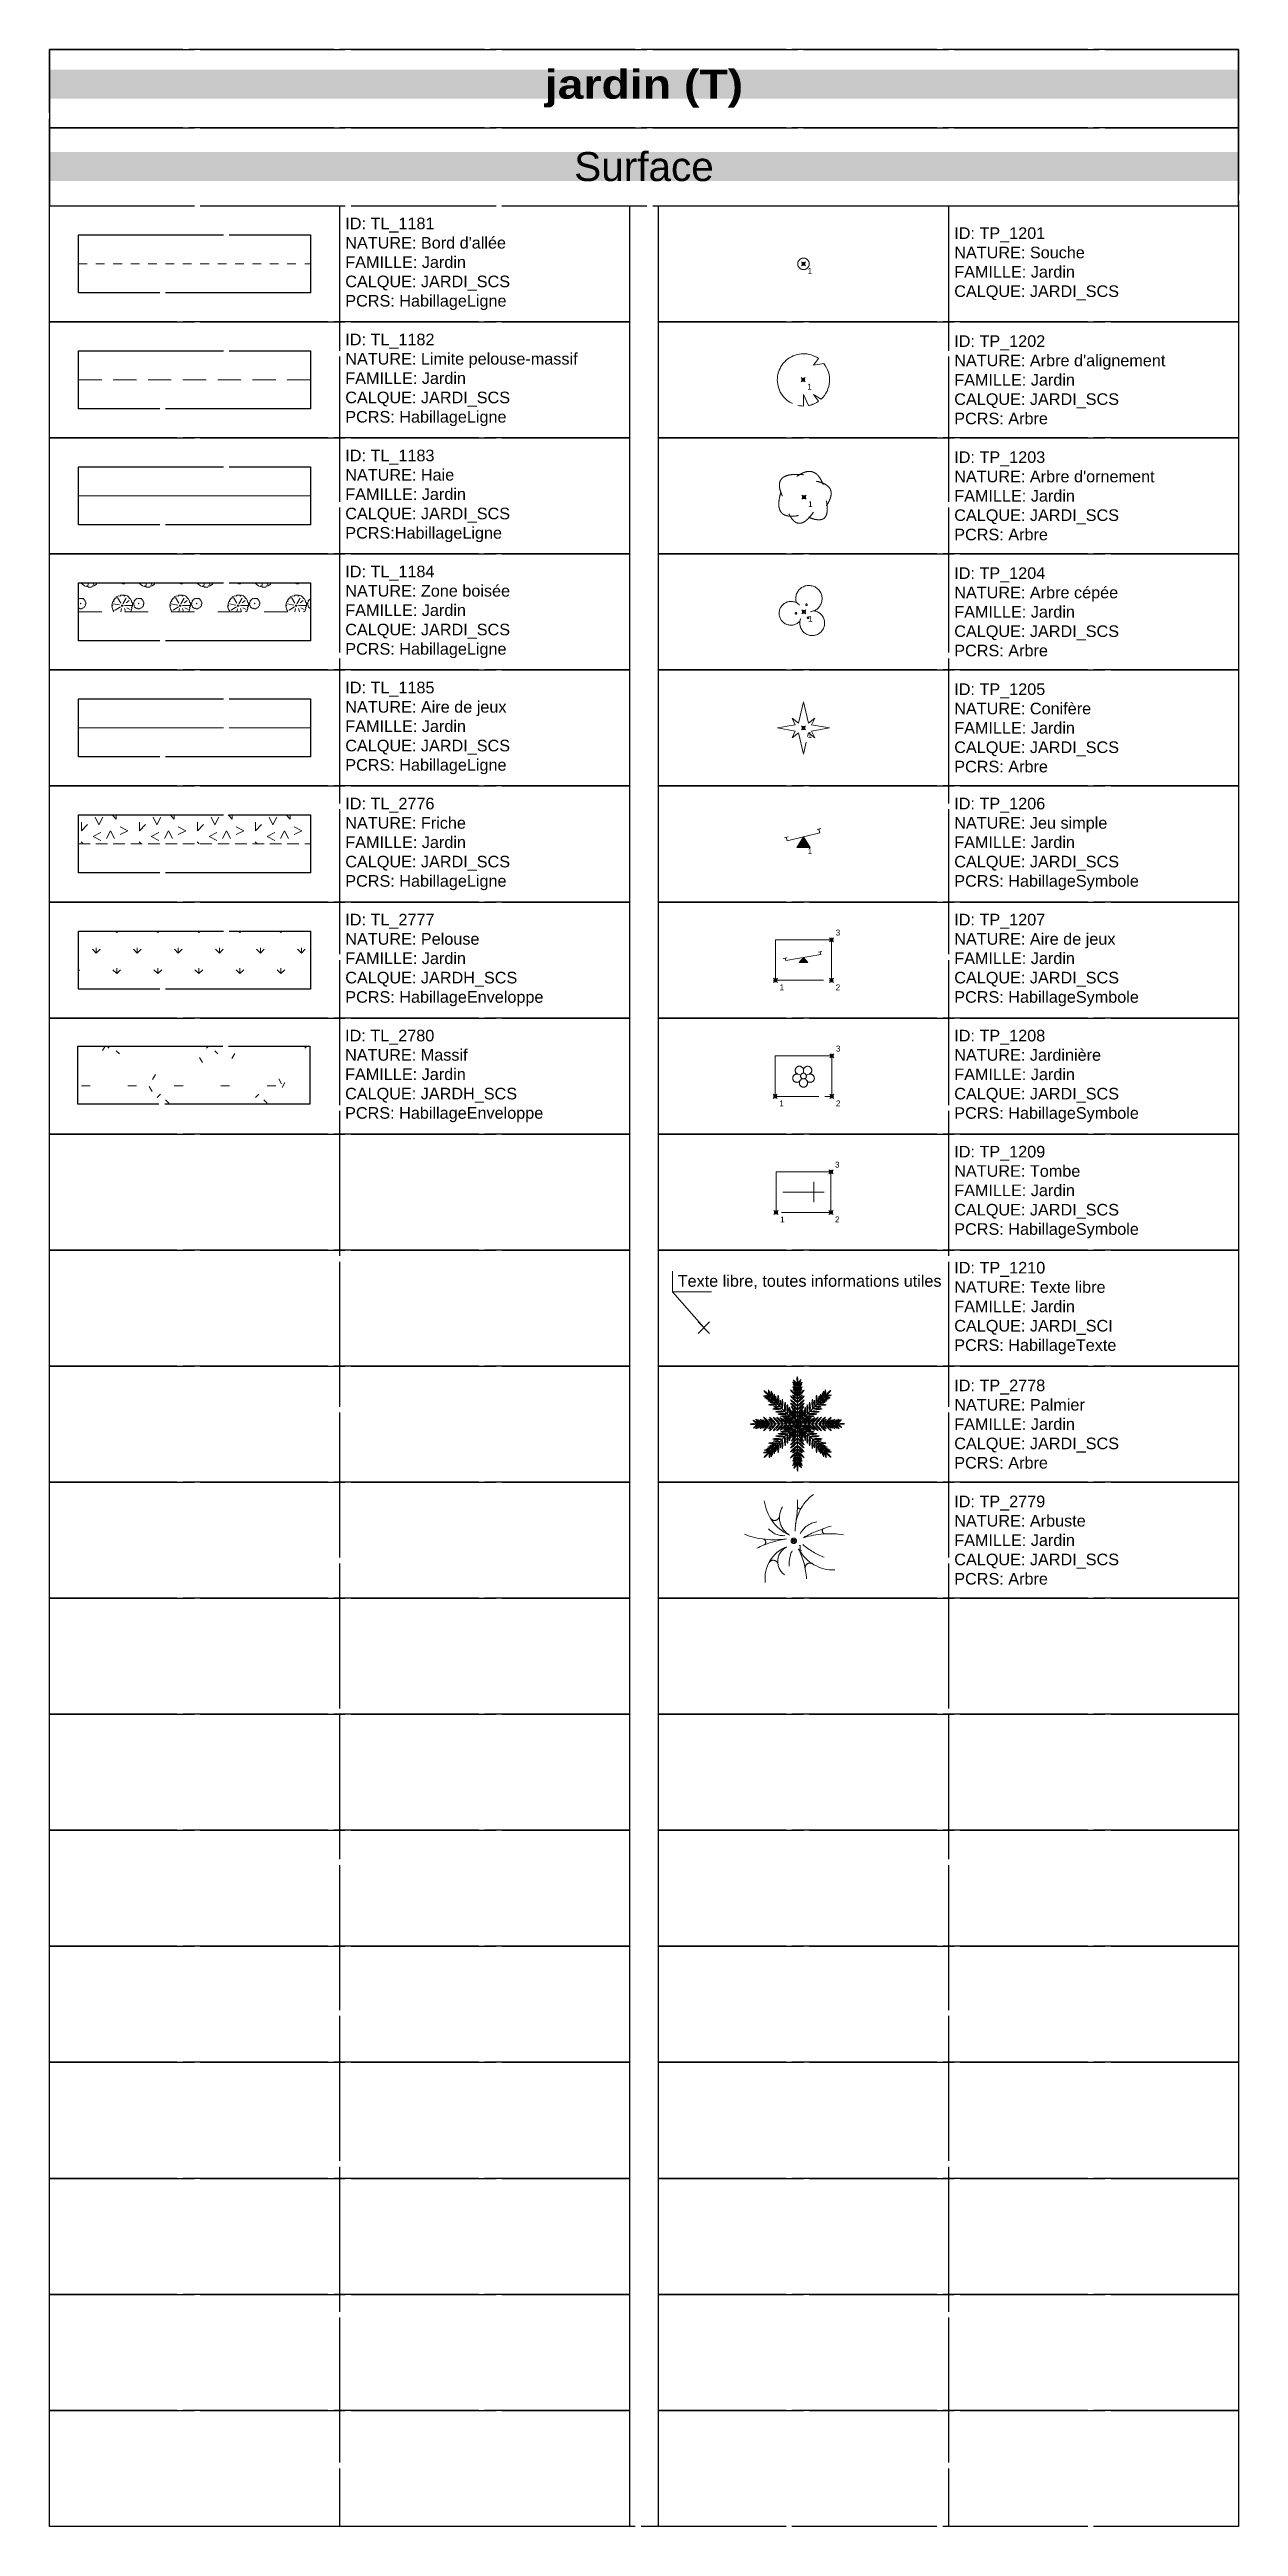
# Model space of a CAD drawing. Header units: metres. Extents: x 3067 to 3319, y 1703 to 1914.
# Drawn here: x 3109.05 to 3129.55, y 1703.17 to 1745.87 of the extents above; entities that cross this region are included whole.
import ezdxf

# ---------------------------------------------------------------- set-up
doc = ezdxf.new("R2010")
doc.units = ezdxf.units.M
doc.header["$PDMODE"] = 3
doc.header["$PDSIZE"] = 0.1
for name, pattern in [('Socle_Continu', [2.5, 2.5, 0]), ('TL_1181', [0.3, 0.15, -0.15]), ('TL_1182', [0.6, 0.4, -0.2]), ('TL_1184', [0.8, 0.4, -0.4]), ('TL_1185', [2.5, 2.5, 0]), ('TL_2776', [0.3, 0.2, -0.1])]:
    doc.linetypes.add(name, pattern=pattern)
doc.layers.get('0').update_dxf_attribs({"lineweight": 30})
for name, color, linetype, lineweight in [('1', 7, 'Socle_Continu', 30), ('2', 7, 'Socle_Continu', 30), ('3_sens et nbr de points', 7, 'Socle_Continu', 5), ('JARDH_SCS', 82, 'Socle_Continu', 13), ('JARDI_SCI', 82, 'Socle_Continu', 13), ('JARDI_SCS', 82, 'Socle_Continu', 13)]:
    doc.layers.add(name, color=color, linetype=linetype, lineweight=lineweight)
doc.styles.get("Standard").update_dxf_attribs({"font": 'arial.ttf'})
doc.styles.add('Style_1', font='WINGDNG2.TTF')
doc.linetypes.add('TL_1183', pattern='A,0.5,-0.05,["ù",Style_1,S=0.254,R=180,X=0,Y=0.254],0,["ù",Style_1,S=0.254,R=0,X=-0.1,Y=-0.254]', length=0.55)

msp = doc.modelspace()

# ---------------------------------------------------------------- texts
at = {"linetype": 'Socle_Continu', "char_height": 0.5, "width": 20.5, "attachment_point": 5, "bg_fill": 1, "box_fill_scale": 1, "bg_fill_transparency": 0}
for s, insert, bg_fill_color in [('{\\fArial Black|b0|i0|c0|p34;\\C256;\\c16777215;jardin (T)}', (3119.299, 1745.192), 82), ('\\pxqc;Surface', (3119.299, 1743.845), 254)]:
    msp.add_mtext(s, dxfattribs=dict(at, insert=insert, bg_fill_color=bg_fill_color))
at = {"linetype": 'Socle_Continu', "char_height": 0.2, "width": 4.9, "attachment_point": 4}
for s, insert in [("ID: TL_1181\\PNATURE: Bord d'allée\\PFAMILLE: Jardin\\PCALQUE: JARDI_SCS\\PPCRS: HabillageLigne", (3114.149, 1742.172)), ('ID: TP_1201\\PNATURE: Souche\\PFAMILLE: Jardin\\PCALQUE: JARDI_SCS', (3124.649, 1742.172)), ('ID: TL_1182\\PNATURE: Limite pelouse-massif\\PFAMILLE: Jardin\\PCALQUE: JARDI_SCS\\PPCRS: HabillageLigne', (3114.149, 1740.172)), ("ID: TP_1202\\PNATURE: Arbre d'alignement\\PFAMILLE: Jardin\\PCALQUE: JARDI_SCS\\PPCRS: Arbre", (3124.649, 1740.172)), ('ID: TL_1183\\PNATURE: Haie\\PFAMILLE: Jardin\\PCALQUE: JARDI_SCS\\PPCRS:HabillageLigne', (3114.149, 1738.172)), ("ID: TP_1203\\PNATURE: Arbre d'ornement\\PFAMILLE: Jardin\\PCALQUE: JARDI_SCS\\PPCRS: Arbre", (3124.649, 1738.172)), ('ID: TL_1184\\PNATURE: Zone boisée\\PFAMILLE: Jardin\\PCALQUE: JARDI_SCS\\PPCRS: HabillageLigne', (3114.149, 1736.172)), ('ID: TP_1204\\PNATURE: Arbre cépée\\PFAMILLE: Jardin\\PCALQUE: JARDI_SCS\\PPCRS: Arbre', (3124.649, 1736.172)), ('ID: TL_1185\\PNATURE: Aire de jeux\\PFAMILLE: Jardin\\PCALQUE: JARDI_SCS\\PPCRS: HabillageLigne', (3114.149, 1734.172)), ('ID: TP_1205\\PNATURE: Conifère\\PFAMILLE: Jardin\\PCALQUE: JARDI_SCS\\PPCRS: Arbre', (3124.649, 1734.172)), ('ID: TL_2776\\PNATURE: Friche\\PFAMILLE: Jardin\\PCALQUE: JARDI_SCS\\PPCRS: HabillageLigne', (3114.149, 1732.172)), ('ID: TP_1206\\PNATURE: Jeu simple\\PFAMILLE: Jardin\\PCALQUE: JARDI_SCS\\PPCRS: HabillageSymbole', (3124.649, 1732.172)), ('ID: TL_2777\\PNATURE: Pelouse\\PFAMILLE: Jardin\\PCALQUE: JARDH_SCS\\PPCRS: HabillageEnveloppe', (3114.149, 1730.172)), ('ID: TP_1207\\PNATURE: Aire de jeux\\PFAMILLE: Jardin\\PCALQUE: JARDI_SCS\\PPCRS: HabillageSymbole', (3124.649, 1730.172)), ('{\\C256;\\c0;ID: TL_2780\\PNATURE: Massif\\PFAMILLE: Jardin\\PCALQUE: JARDH_SCS\\PPCRS: HabillageEnveloppe}', (3114.146, 1728.173)), ('ID: TP_1208\\PNATURE: Jardinière\\PFAMILLE: Jardin\\PCALQUE: JARDI_SCS\\PPCRS: HabillageSymbole', (3124.649, 1728.172)), ('ID: TP_1209\\PNATURE: Tombe\\PFAMILLE: Jardin\\PCALQUE: JARDI_SCS\\PPCRS: HabillageSymbole', (3124.649, 1726.172)), ('ID: TP_1210\\PNATURE: Texte libre\\PFAMILLE: Jardin\\PCALQUE: JARDI_SCI\\PPCRS: HabillageTexte', (3124.649, 1724.172)), ('ID: TP_2779\\PNATURE: Arbuste\\PFAMILLE: Jardin\\PCALQUE: JARDI_SCS\\PPCRS: Arbre', (3124.649, 1720.172))]:
    msp.add_mtext(s, dxfattribs=dict(at, insert=insert))
at = {"color": 134, "linetype": 'Socle_Continu', "insert": (3124.649, 1722.172), "char_height": 0.2, "width": 4.9, "attachment_point": 4}
msp.add_mtext('I{\\C256;D: TP_2778\\PNATURE: Palmier\\PFAMILLE: Jardin\\PCALQUE: JARDI_SCS\\PPCRS: Arbre}', dxfattribs=at)
at = {"layer": '3_sens et nbr de points', "linetype": 'Socle_Continu', "char_height": 0.1, "attachment_point": 1}
for s, insert in [('1', (3122.12, 1742.101)), ('1', (3122.114, 1740.104)), ('1', (3122.129, 1738.08)), ('1', (3122.128, 1736.103)), ('1', (3122.12, 1734.101)), ('1', (3122.12, 1732.101)), ('3', (3122.604, 1730.695)), ('1', (3121.636, 1729.751)), ('2', (3122.604, 1729.751)), ('3', (3122.609, 1728.695)), ('1', (3121.631, 1727.751)), ('2', (3122.609, 1727.751)), ('3', (3122.593, 1726.695)), ('1', (3121.646, 1725.751)), ('2', (3122.593, 1725.751)), ('1', (3122.016, 1722.105)), ('1', (3121.951, 1720.09))]:
    msp.add_mtext_dynamic_manual_height_columns(s, width=0.17351, gutter_width=1, heights=[0], dxfattribs=dict(at, insert=insert))

# ---------------------------------------------------------------- blocks, each defined once
blk = doc.blocks.new('TP_1206')
at = {"layer": 'JARDI_SCS', "linetype": 'Socle_Continu'}
blk.add_hatch(color=256, dxfattribs=at).paths.add_polyline_path([(0, 0.125), (-0.117, -0.062), (0.117, -0.062)])
at = {"layer": 'JARDI_SCS', "linetype": 'Socle_Continu', "flags": 128}
for points in [[(-0.328, 0.109), (-0.266, 0.125)], [(-0.281, 0.055), (-0.297, 0.117)], [(-0.281, 0.055), (0.281, 0.195), (0.266, 0.258)], [(0.234, 0.25), (0.297, 0.266)]]:
    blk.add_lwpolyline(points, dxfattribs=at)
blk.add_lwpolyline([(0, 0.125), (-0.117, -0.062), (0.117, -0.062)], close=True, dxfattribs=at)
at = {"layer": 'JARDI_SCS', "linetype": 'Socle_Continu', "flags": 9}
for tag, p in [('ID', (0.793, 0.119)), ('NATURE', (0.793, -0.203)), ('FAMILLE', (0.793, -0.524)), ('CALQUE', (0.793, -0.845)), ('PCRS', (0.793, -1.166))]:
    blk.add_attdef(tag, p, '', height=0.2, dxfattribs=at)
blk = doc.blocks.new('TP_1205')
at = {"layer": 'JARDI_SCS', "linetype": 'Socle_Continu', "flags": 128}
blk.add_lwpolyline([(0.084, 0.084), (0, 0.45), (-0.084, 0.084), (-0.197, 0.169), (-0.141, 0.056), (-0.45, 0), (-0.141, -0.056), (-0.197, -0.169), (-0.084, -0.084), (0, -0.45), (0.084, -0.084), (0.197, -0.169), (0.141, -0.056), (0.45, 0), (0.141, 0.056), (0.197, 0.169)], close=True, dxfattribs=at)
at = {"layer": 'JARDI_SCS', "linetype": 'Socle_Continu', "flags": 9}
for tag, p in [('ID', (0.936, 0.245)), ('NATURE', (0.936, -0.076)), ('FAMILLE', (0.936, -0.398)), ('CALQUE', (0.936, -0.719)), ('PCRS', (0.936, -1.04))]:
    blk.add_attdef(tag, p, '', height=0.2, dxfattribs=at)
blk = doc.blocks.new('TP_1201')
at = {"layer": 'JARDI_SCS', "linetype": 'Socle_Continu'}
blk.add_circle((0, 0), 0.1, dxfattribs=at)
at = {"layer": 'JARDI_SCS', "linetype": 'Socle_Continu', "flags": 9}
for tag, p in [('ID', (0.488, -0.054)), ('NATURE', (0.488, -0.375)), ('CALQUE', (0.488, -1.017)), ('FAMILLE', (0.488, -0.696))]:
    blk.add_attdef(tag, p, '', height=0.2, dxfattribs=at)
blk = doc.blocks.new('TP_1202')
at = {"layer": 'JARDI_SCS', "linetype": 'Socle_Continu', "flags": 128}
blk.add_lwpolyline([(0.31, -0.335, 0.396139), (0.355, 0.281), (0.177, 0.251), (0.264, 0.367, 1.3671), (0.008, -0.453), (0.008, -0.256), (0.09, -0.446, 0.10638), (0.264, -0.372), (0.177, -0.256)], format="xyb", close=True, dxfattribs=at)
at = {"layer": 'JARDI_SCS', "linetype": 'Socle_Continu', "flags": 9}
for tag, p in [('ID', (1, 0.227)), ('NATURE', (1, -0.094)), ('FAMILLE', (1, -0.415)), ('CALQUE', (1, -0.736)), ('PCRS', (1, -1.058))]:
    blk.add_attdef(tag, p, '', height=0.2, dxfattribs=at)
blk = doc.blocks.new('TP_1203')
at = {"layer": 'JARDI_SCS', "linetype": 'Socle_Continu'}
for points in [[(-0.414, 0.059, 0.030688), (-0.44, -0.051, 0.042762), (-0.448, -0.139, 0.002681), (-0.448, -0.145, 0.068057), (-0.437, -0.22, 0.027564), (-0.43, -0.238, 0.0661), (-0.407, -0.278, 0.02929), (-0.395, -0.292, 0.071575), (-0.359, -0.319, 0.024959), (-0.339, -0.328, 0.055555), (-0.293, -0.342, 0.042997), (-0.227, -0.347, 0.011964), (-0.208, -0.347, 0.03671), (-0.105, -0.334)], [(-0.02, 0.369, 0.026081), (-0.147, 0.375, 0.000498), (-0.149, 0.375, 0.000061), (-0.149, 0.375, 0.039737), (-0.254, 0.367, 0.05935), (-0.332, 0.345, 0.002412), (-0.335, 0.344, 0.092506), (-0.393, 0.305, 0.000753), (-0.393, 0.305, 0.098491), (-0.424, 0.258, 0.011844), (-0.427, 0.252, 0.083514), (-0.437, 0.191, 0.009601), (-0.437, 0.184, 0.062383), (-0.423, 0.101, 0.027233), (-0.4, 0.034, 0.012932), (-0.386, 0.003)], [(0.317, 0.2, 0.007667), (0.31, 0.219, 0.026874), (0.279, 0.282, 0.047786), (0.236, 0.346, 0.023985), (0.22, 0.364, 0.040407), (0.188, 0.391, 0.05708), (0.15, 0.412, 0.021505), (0.134, 0.418, 0.075257), (0.079, 0.426, 0.004647), (0.075, 0.426, 0.067031), (0.011, 0.416, 0.025669), (-0.025, 0.403, 0.024468), (-0.058, 0.388, 0.036292), (-0.133, 0.341)], [(0.373, -0.166, 0.034341), (0.42, -0.085, 0.016386), (0.431, -0.062, 0.033024), (0.447, -0.013, 0.065516), (0.455, 0.048, 0.004498), (0.455, 0.052, 0.088708), (0.444, 0.108, 0.001985), (0.443, 0.11, 0.087204), (0.413, 0.157, 0.010127), (0.407, 0.164, 0.060799), (0.363, 0.198, 0.037701), (0.311, 0.224, 0.012492), (0.293, 0.231, 0.034867), (0.205, 0.256)], [(-0.274, -0.306, 0.039486), (-0.23, -0.38, 0.04359), (-0.198, -0.418, 0.016585), (-0.184, -0.431, 0.081902), (-0.139, -0.459, 0.006579), (-0.135, -0.461, 0.089308), (-0.092, -0.468, 0.016983), (-0.084, -0.468, 0.078527), (-0.037, -0.457, 0.013117), (-0.03, -0.454, 0.063228), (0.027, -0.417, 0.02257), (0.061, -0.386, 0.018838), (0.086, -0.359, 0.027877), (0.148, -0.278)], [(0.064, -0.363, 0.004702), (0.076, -0.368, 0.029397), (0.155, -0.395, 0.053456), (0.231, -0.408, 0.017025), (0.243, -0.409, 0.067312), (0.292, -0.402, 0.029038), (0.305, -0.398, 0.085197), (0.338, -0.377, 0.008842), (0.341, -0.374, 0.097758), (0.369, -0.332, 0.000163), (0.369, -0.332, 0.072483), (0.386, -0.268, 0.026786), (0.388, -0.219, 0.018833), (0.387, -0.184, 0.02958), (0.373, -0.081)]]:
    blk.add_lwpolyline(points, format="xyb", dxfattribs=at)
at = {"layer": 'JARDI_SCS', "linetype": 'Socle_Continu', "flags": 9}
for tag, p in [('ID', (0.889, 0.246)), ('NATURE', (0.889, -0.075)), ('FAMILLE', (0.889, -0.396)), ('CALQUE', (0.889, -0.718)), ('PCRS', (0.889, -1.039))]:
    blk.add_attdef(tag, p, '', height=0.2, dxfattribs=at)
blk = doc.blocks.new('TP_1204')
at = {"layer": 'JARDI_SCS', "linetype": 'Socle_Continu'}
for centre, radius in [((0.056, 0.119), 0.014), ((-0.127, -0.029), 0.0141), ((0.084, -0.106), 0.014)]:
    blk.add_circle(centre, radius, dxfattribs=at)
for centre, radius, start, end in [((0.098, 0.224), 0.227, 277.1047, 198.3791), ((-0.211, -0.029), 0.205, 43.3093, 318.8126), ((0.154, -0.198), 0.214, 157.5, 81.9939)]:
    blk.add_arc(centre, radius, start, end, dxfattribs=at)
at = {"layer": 'JARDI_SCS', "linetype": 'Socle_Continu', "extrusion": (0, 0, -1)}
blk.add_ellipse((-0.127, -0.029), major_axis=(0.00999, 0.00999), ratio=1, start_param=3.926991, end_param=7.068583, dxfattribs=at)
at = {"layer": 'JARDI_SCS', "linetype": 'Socle_Continu', "flags": 9}
for tag, p in [('ID', (0.961, 0.266)), ('NATURE', (0.961, -0.055)), ('FAMILLE', (0.961, -0.377)), ('CALQUE', (0.961, -0.698)), ('PCRS', (0.961, -1.019))]:
    blk.add_attdef(tag, p, '', height=0.2, dxfattribs=at)
blk = doc.blocks.new('TP_1207')
at = {"layer": 'JARDI_SCS', "linetype": 'Socle_Continu'}
blk.add_hatch(color=256, dxfattribs=at).paths.add_polyline_path([(0.484, 0.394), (0.408, 0.306), (0.56, 0.306)])
for p, q in [((0.181, 0.339), (0.786, 0.448)), ((0.741, 0.487), (0.802, 0.498)), ((0.786, 0.448), (0.771, 0.492)), ((0.136, 0.377), (0.197, 0.388)), ((0.181, 0.339), (0.166, 0.383)), ((0.484, 0.394), (0.408, 0.306)), ((0.408, 0.306), (0.56, 0.306)), ((0.56, 0.306), (0.484, 0.394))]:
    blk.add_line(p, q, dxfattribs=at)
at = {"layer": 'JARDI_SCS', "linetype": 'Socle_Continu', "flags": 128}
blk.add_lwpolyline([(0.968, 0.7), (0, 0.7), (0, 0), (0.968, 0)], close=True, dxfattribs=at)
at = {"layer": 'JARDI_SCS', "linetype": 'Socle_Continu', "flags": 9}
for tag, p in [('ID', (1.328, 0.503)), ('NATURE', (1.328, 0.182)), ('FAMILLE', (1.328, -0.139)), ('CALQUE', (1.328, -0.46)), ('PCRS', (1.328, -0.782))]:
    blk.add_attdef(tag, p, '', height=0.2, dxfattribs=at)
blk = doc.blocks.new('TP_1208')
at = {"layer": 'JARDI_SCS', "linetype": 'Socle_Continu'}
for p, q in [((0.489, 0.448), (0.489, 0.4)), ((0.442, 0.365), (0.396, 0.38)), ((0.46, 0.31), (0.431, 0.271)), ((0.519, 0.31), (0.547, 0.271)), ((0.537, 0.365), (0.582, 0.38))]:
    blk.add_line(p, q, dxfattribs=at)
at = {"layer": 'JARDI_SCS', "linetype": 'Socle_Continu', "flags": 128}
blk.add_lwpolyline([(0, 0), (0, 0.7), (0.978, 0.7), (0.978, 0)], close=True, dxfattribs=at)
at = {"layer": 'JARDI_SCS', "linetype": 'Socle_Continu'}
blk.add_circle((0.489, 0.35), 0.05, dxfattribs=at)
for centre, start, end in [((0.418, 0.448), 359.9728, 252.02), ((0.56, 0.448), 288, 180), ((0.374, 0.313), 72, 324.0094), ((0.489, 0.229), 144, 36), ((0.418, 0.448), 305.981, 306.019), ((0.605, 0.313), 161.9874, 162.0126), ((0.605, 0.313), 215.9822, 108.0238)]:
    blk.add_arc(centre, 0.0713, start, end, dxfattribs=at)
at = {"layer": 'JARDI_SCS', "linetype": 'Socle_Continu', "flags": 9}
for tag, p in [('ID', (1.332, 0.495)), ('NATURE', (1.332, 0.174)), ('FAMILLE', (1.332, -0.148)), ('CALQUE', (1.332, -0.469)), ('PCRS', (1.332, -0.79))]:
    blk.add_attdef(tag, p, '', height=0.2, dxfattribs=at)
blk = doc.blocks.new('TP_1209')
at = {"layer": 'JARDI_SCS', "linetype": 'Socle_Continu'}
for p, q in [((0.651, 0.525), (0.651, 0.175)), ((0.118, 0.35), (0.829, 0.35))]:
    blk.add_line(p, q, dxfattribs=at)
at = {"layer": 'JARDI_SCS', "linetype": 'Socle_Continu', "flags": 128}
blk.add_lwpolyline([(0, 0.7), (0.947, 0.7), (0.947, 0), (0, 0)], close=True, dxfattribs=at)
at = {"layer": 'JARDI_SCS', "linetype": 'Socle_Continu', "flags": 9}
for tag, p in [('ID', (1.368, 0.529)), ('NATURE', (1.368, 0.208)), ('FAMILLE', (1.368, -0.114)), ('CALQUE', (1.368, -0.435)), ('PCRS', (1.368, -0.756))]:
    blk.add_attdef(tag, p, '', height=0.2, dxfattribs=at)
blk = doc.blocks.new('*U62')
at = {"layer": 'JARDI_SCI', "linetype": 'Socle_Continu'}
blk.add_line((-0.539, 0.616), (0, 0), dxfattribs=at)
at = {"layer": 'JARDI_SCI', "linetype": 'Socle_Continu', "flags": 128}
blk.add_lwpolyline([(0.134, 0.616), (-0.539, 0.616), (-0.539, 0.973)], dxfattribs=at)
at = {"layer": 'JARDI_SCI', "linetype": 'Socle_Continu'}
blk.add_point((0, 0), dxfattribs=at)
blk.add_attdef('TXT', (-0.451, 0.703), '', height=0.2, dxfattribs=at)
at = {"layer": 'JARDI_SCI', "linetype": 'Socle_Continu', "flags": 9}
for tag, p in [('NATURE', (1.967, -0.177)), ('ID', (1.967, 0.144)), ('FAMILLE', (1.967, -0.499)), ('CALQUE', (1.967, -0.82)), ('PCRS', (1.967, -1.141))]:
    blk.add_attdef(tag, p, '', height=0.2, dxfattribs=at)
blk = doc.blocks.new('*U399')
at = {"layer": 'JARDI_SCS', "linetype": 'Socle_Continu'}
for p, q in [((0, 0.044), (-0.075, 0.114)), ((0, -0.058), (-0.075, 0.013)), ((0, 0.22), (-0.053, 0.262)), ((0, 0), (-0.053, 0.043)), ((0, 0.136), (-0.051, 0.184)), ((0, 0.248), (-0.047, 0.297)), ((0, 0.166), (-0.046, 0.224)), ((0, 0.083), (-0.046, 0.14)), ((0, 0.279), (-0.002, 0.347)), ((0, 0.248), (0.04, 0.302)), ((0, -0.385), (0, 0.294)), ((0, 0.22), (0.053, 0.262)), ((0, 0.166), (0.046, 0.224)), ((0, 0.136), (0.051, 0.184)), ((0, 0.083), (0.046, 0.14)), ((0, 0.044), (0.075, 0.114)), ((0, 0), (0.053, 0.043)), ((0, -0.058), (0.075, 0.013)), ((0, -0.385), (-0.112, -0.263)), ((0, -0.316), (-0.097, -0.219)), ((0, -0.187), (-0.091, -0.098)), ((0, -0.126), (-0.075, -0.056)), ((0, -0.25), (-0.069, -0.174)), ((0, -0.126), (0.075, -0.056)), ((0, -0.187), (0.091, -0.098)), ((0, -0.25), (0.069, -0.174)), ((0, -0.316), (0.097, -0.219)), ((0, -0.385), (0.112, -0.263))]:
    blk.add_line(p, q, dxfattribs=at)
at = {"layer": 'JARDI_SCS', "linetype": 'Socle_Continu', "flags": 128}
for points in [[(-0.118, 0.154, 0.129654), (0, 0.044, 0.131505)], [(-0.118, 0.053, 0.129654), (0, -0.058, 0.131505)], [(-0.083, 0.287, 0.129654), (0, 0.22, 0.131505)], [(-0.083, 0.067, 0.129654), (0, 0, 0.131505)], [(-0.081, 0.212, 0.129654), (0, 0.136, 0.131505)], [(-0.074, 0.325, 0.129654), (0, 0.248, 0.131505)], [(-0.073, 0.257, 0.129654), (0, 0.166, 0.131505)], [(-0.073, 0.173, 0.129654), (0, 0.083, 0.131505)], [(-0.003, 0.385, -0.129654), (0, 0.279, -0.131505)], [(0.063, 0.334, -0.129654), (0, 0.248, -0.131505)], [(0.083, 0.287, -0.129654), (0, 0.22, -0.131505)], [(0.073, 0.257, -0.129654), (0, 0.166, -0.131505)], [(0.081, 0.212, -0.129654), (0, 0.136, -0.131505)], [(0.073, 0.173, -0.129654), (0, 0.083, -0.131505)], [(0.118, 0.154, -0.129654), (0, 0.044, -0.131505)], [(0.083, 0.067, -0.129654), (0, 0, -0.131505)], [(0.118, 0.053, -0.129654), (0, -0.058, -0.131505)], [(-0.149, -0.225, 0.102063), (0, -0.385, 0.16444)], [(-0.136, -0.187, 0.136309), (0, -0.316, 0.198645)], [(-0.118, -0.016, 0.129654), (0, -0.126, 0.131505)], [(-0.118, -0.073, 0.119374), (0, -0.187, 0.127124)], [(-0.109, -0.131, 0.129654), (0, -0.25, 0.131505)], [(0.118, -0.016, -0.129654), (0, -0.126, -0.131505)], [(0.118, -0.073, -0.119374), (0, -0.187, -0.127124)], [(0.109, -0.131, -0.129654), (0, -0.25, -0.131505)], [(0.136, -0.187, -0.136309), (0, -0.316, -0.198645)], [(0.149, -0.225, -0.102063), (0, -0.385, -0.16444)]]:
    blk.add_lwpolyline(points, format="xyb", close=True, dxfattribs=at)
blk = doc.blocks.new('*U400')
at = {"layer": 'JARDI_SCS', "color": 0, "linetype": 'ByBlock', "lineweight": -2, "transparency": 16777216}
for p, rotation in [((2496.64, 1377.972), 45.00000000000003), ((2497.249, 1377.972), 315.0000000000001), ((2496.514, 1377.667), 90.00000000000001), ((2496.64, 1377.363), 135.0000000000001), ((2497.249, 1377.363), 225), ((2497.375, 1377.667), 270), ((2496.945, 1377.237), 180)]:
    blk.add_blockref('*U399', p, dxfattribs=dict(at, rotation=rotation))
blk.add_blockref('*U399', (2496.945, 1378.098), dxfattribs=at)
blk = doc.blocks.new('TP_2778')
at = {"layer": 'JARDI_SCS', "linetype": 'Socle_Continu'}
blk.add_circle((0, 0), 0.045, dxfattribs=at)
blk.add_blockref('*U400', (-2496.945, -1377.667), dxfattribs=at)
at = {"layer": 'JARDI_SCS', "linetype": 'Socle_Continu', "flags": 9}
for tag, p in [('ID', (1.277, 0.29)), ('NATURE', (1.277, -0.032)), ('FAMILLE', (1.277, -0.353)), ('CALQUE', (1.277, -0.674)), ('PCRS', (1.277, -0.996))]:
    blk.add_attdef(tag, p, '', height=0.2, dxfattribs=at)
blk = doc.blocks.new('TP_2779')
at = {"layer": 'JARDI_SCS', "linetype": 'Socle_Continu', "extrusion": (0, 0, -1), "flags": 128}
for points in [[(0.086, 0.103, 0.25131), (0.508, 0.689)], [(-0.025, 0.165, 0.247838), (-0.34, 0.797)], [(-0.064, 0.707, 0.064603), (-0.029, 0.294)], [(0.122, 0.036, 0.13192), (0.851, 0.112)], [(0.637, -0.128, 0.079746), (0.149, 0.028)], [(0.523, 0.029, 0.690122), (0.513, -0.072)], [(0.153, 0.089, 0.230233), (0.433, 0.205)], [(-0.113, 0.12, 0.255827), (-0.398, 0.325)], [(-0.172, 0.054, 0.115458), (-0.86, 0.103)], [(0.43, -0.381, 0.592918), (0.275, -0.382)], [(-0.083, -0.138, 0.100919), (-0.22, -0.653)], [(-0.198, -0.478, 0.662456), (-0.326, -0.398)]]:
    blk.add_lwpolyline(points, format="xyb", dxfattribs=at)
at = {"layer": 'JARDI_SCS', "linetype": 'Socle_Continu', "flags": 128}
for points in [[(-0.401, 0.391, 0.742335), (-0.245, 0.432)], [(-0.193, 0.587, 0.422349), (-0.073, 0.099)], [(0.065, 0.588, 0.596812), (0.127, 0.562)], [(0.643, 0.254, 0.050999), (0.167, 0.058)], [(0.509, 0.211, 0.61769), (0.536, 0.12)], [(-0.122, -0.101, 0.339495), (-0.491, -0.719)], [(-0.122, -0.106, 0.565905), (-0.157, -0.586)], [(-0.028, -0.173, 0.132446), (-0.077, -0.435)], [(0.091, -0.146, 0.285538), (0.709, -0.502)], [(0.158, -0.066, 0.093629), (0.527, -0.284)]]:
    blk.add_lwpolyline(points, format="xyb", dxfattribs=at)
at = {"layer": 'JARDI_SCS', "linetype": 'Socle_Continu'}
blk.add_circle((0, 0), 0.0469, dxfattribs=at)
at = {"layer": 'JARDI_SCS', "linetype": 'Socle_Continu', "flags": 9}
for tag, p in [('ID', (1.31, 0.499)), ('NATURE', (1.31, 0.178)), ('FAMILLE', (1.31, -0.143)), ('CALQUE', (1.31, -0.465)), ('PCRS', (1.31, -0.786))]:
    blk.add_attdef(tag, p, '', height=0.2, dxfattribs=at)

# ---------------------------------------------------------------- hatches: boundary and pattern name
at = {"layer": 'JARDH_SCS', "linetype": 'Socle_Continu'}
h = msp.add_hatch(dxfattribs=at)
h.set_pattern_fill('TL_1184', color=256, pattern_type=2)
h.set_pattern_definition([(296.565051, (0.15, 8.18), (1, -1.000000004), [0.02236068, -2.2137073]), (243.434949, (0.16, 8.2), (8e-09, -1), [0.02236068, -2.2137073]), (0, (0.14, 8.2), (0, 1), [0.02, -0.98]), (285.945396, (0.12, 8.27), (1.000000001, -2.9999999986), [0.0728011, -7.2073088]), (206.565051, (0.14, 8.28), (-1.000000004, -1), [0.02236068, -2.2137073]), (333.434949, (0.12, 8.29), (1, 8e-09), [0.02236068, -2.2137073]), (251.565051, (0.14, 8.35), (7e-11, -1.000000003), [0.06324555, -3.0990321]), (180, (0.16, 8.35), (-1e-16, -1), [0.02, -0.98]), (296.565051, (0.15, 8.37), (1, -1.000000004), [0.02236068, -2.2137073]), (233.130102, (0.18, 8.41), (-2.000000019, -2.999999988), [0.05, -4.95]), (180, (0.2, 8.41), (-1e-16, -1), [0.02, -0.98]), (270, (0.2, 8.43), (1, -2e-16), [0.02, -0.98]), (206.565051, (0.24, 8.45), (-1.000000004, -1), [0.04472136, -2.19134662]), (161.565051, (0.27, 8.44), (-1.000000003, -7e-11), [0.03162278, -3.13065488]), (270, (0.27, 8.46), (1, -2e-16), [0.02, -0.98]), (180, (0.33, 8.46), (-1e-16, -1), [0.06, -0.94]), (116.565051, (0.34, 8.44), (-1, 1.000000004), [0.02236068, -2.2137073]), (243.434949, (0.35, 8.46), (8e-09, -1), [0.02236068, -2.2137073]), (165.963757, (0.39, 8.45), (-1.000000001, -1.3e-08), [0.04123106, -4.08187457]), (135, (0.42, 8.42), (-1, 6e-17), [0.0424264, -1.37178716]), (90, (0.42, 8.4), (-1, 6e-17), [0.02, -0.98]), (180, (0.44, 8.4), (-1e-16, -1), [0.02, -0.98]), (116.565051, (0.46, 8.36), (-1, 1.000000004), [0.04472136, -2.19134662]), (90, (0.46, 8.34), (-1, 6e-17), [0.02, -0.98]), (153.434949, (0.48, 8.33), (-1, -8e-09), [0.02236068, -2.2137073]), (90, (0.48, 8.27), (-1, 6e-17), [0.06, -0.94]), (45, (0.46, 8.25), (6e-17, 1), [0.02828427, -1.3859293]), (116.565051, (0.47, 8.23), (-1, 1.000000004), [0.02236068, -2.2137073]), (68.198591, (0.45, 8.18), (0.999999973, 3.00000001), [0.05385165, -5.33131316]), (18.434949, (0.42, 8.17), (1.999999994, 1.00000001), [0.03162278, -3.13065488]), (90, (0.42, 8.15), (-1, 6e-17), [0.02, -0.98]), (36.869898, (0.38, 8.12), (0.999999994, 1.000000006), [0.05, -4.95]), (0, (0.35, 8.12), (0, 1), [0.03, -0.97]), (63.434949, (0.34, 8.1), (-8e-09, 1), [0.02236068, -2.2137073]), (0, (0.28, 8.1), (0, 1), [0.06, -0.94]), (315, (0.26, 8.12), (1, -3e-16), [0.02828427, -1.3859293]), (26.565051, (0.24, 8.11), (1.000000004, 1), [0.02236068, -2.2137073]), (341.565051, (0.21, 8.12), (1.000000003, 7e-11), [0.03162278, -3.13065488]), (321.340192, (0.16, 8.16), (4.000000012, -2.9999999835), [0.06403124, -6.339093]), (90, (0.31, 8.27), (-1, 6e-17), [0.02, -0.98]), (0, (0.29, 8.27), (0, 1), [0.02, -0.98]), (270, (0.29, 8.29), (1, -2e-16), [0.02, -0.98]), (180, (0.31, 8.29), (-1e-16, -1), [0.02, -0.98]), (90, (0.75, 8.77), (-1, 6e-17), [0.02, -0.98]), (0, (0.73, 8.77), (0, 1), [0.02, -0.98]), (270, (0.73, 8.79), (1, -2e-16), [0.02, -0.98]), (180, (0.75, 8.79), (-1e-16, -1), [0.02, -0.98]), (296.565051, (0.59, 8.68), (1, -1.000000004), [0.02236068, -2.2137073]), (243.434949, (0.6, 8.7), (8e-09, -1), [0.02236068, -2.2137073]), (0, (0.58, 8.7), (0, 1), [0.02, -0.98]), (285.945396, (0.56, 8.77), (1.000000001, -2.9999999986), [0.0728011, -7.2073088]), (206.565051, (0.58, 8.78), (-1.000000004, -1), [0.02236068, -2.2137073]), (333.434949, (0.56, 8.79), (1, 8e-09), [0.02236068, -2.2137073]), (251.565051, (0.58, 8.85), (7e-11, -1.000000003), [0.06324555, -3.0990321]), (180, (0.6, 8.85), (-1e-16, -1), [0.02, -0.98]), (296.565051, (0.59, 8.87), (1, -1.000000004), [0.02236068, -2.2137073]), (233.130102, (0.62, 8.91), (-2.000000019, -2.999999988), [0.05, -4.95]), (180, (0.64, 8.91), (-1e-16, -1), [0.02, -0.98]), (270, (0.64, 8.93), (1, -2e-16), [0.02, -0.98]), (206.565051, (0.68, 8.95), (-1.000000004, -1), [0.04472136, -2.19134662]), (161.565051, (0.71, 8.94), (-1.000000003, -7e-11), [0.03162278, -3.13065488]), (270, (0.71, 8.96), (1, -2e-16), [0.02, -0.98]), (180, (0.77, 8.96), (-1e-16, -1), [0.06, -0.94]), (116.565051, (0.78, 8.94), (-1, 1.000000004), [0.02236068, -2.2137073]), (243.434949, (0.79, 8.96), (8e-09, -1), [0.02236068, -2.2137073]), (165.963757, (0.83, 8.95), (-1.000000001, -1.3e-08), [0.04123106, -4.08187457]), (135, (0.86, 8.92), (-1, 6e-17), [0.0424264, -1.37178716]), (90, (0.86, 8.9), (-1, 6e-17), [0.02, -0.98]), (180, (0.88, 8.9), (-1e-16, -1), [0.02, -0.98]), (116.565051, (0.9, 8.86), (-1, 1.000000004), [0.04472136, -2.19134662]), (90, (0.9, 8.84), (-1, 6e-17), [0.02, -0.98]), (153.434949, (0.92, 8.83), (-1, -8e-09), [0.02236068, -2.2137073]), (90, (0.92, 8.77), (-1, 6e-17), [0.06, -0.94]), (45, (0.9, 8.75), (6e-17, 1), [0.02828427, -1.3859293]), (116.565051, (0.91, 8.73), (-1, 1.000000004), [0.02236068, -2.2137073]), (68.198591, (0.89, 8.68), (0.999999973, 3.00000001), [0.05385165, -5.33131316]), (18.434949, (0.86, 8.67), (1.999999994, 1.00000001), [0.03162278, -3.13065488]), (90, (0.86, 8.65), (-1, 6e-17), [0.02, -0.98]), (36.869898, (0.82, 8.62), (0.999999994, 1.000000006), [0.05, -4.95]), (0, (0.79, 8.62), (0, 1), [0.03, -0.97]), (63.434949, (0.78, 8.6), (-8e-09, 1), [0.02236068, -2.2137073]), (0, (0.72, 8.6), (0, 1), [0.06, -0.94]), (315, (0.7, 8.62), (1, -3e-16), [0.02828427, -1.3859293]), (26.565051, (0.68, 8.61), (1.000000004, 1), [0.02236068, -2.2137073]), (341.565051, (0.65, 8.62), (1.000000003, 7e-11), [0.03162278, -3.13065488]), (321.340192, (0.6, 8.66), (4.000000012, -2.9999999835), [0.06403124, -6.339093]), (296.565051, (0.51, 8.265), (1, -1.000000004), [0.01118034, -2.22488764]), (243.434949, (0.515, 8.275), (8e-09, -1), [0.01118034, -2.22488764]), (0, (0.505, 8.275), (0, 1), [0.01, -0.99]), (285.945396, (0.495, 8.31), (1.000000001, -2.9999999986), [0.03640055, -7.24370934]), (206.565051, (0.505, 8.315), (-1.000000004, -1), [0.01118034, -2.22488764]), (333.434949, (0.495, 8.32), (1, 8e-09), [0.01118034, -2.22488764]), (251.565051, (0.505, 8.35), (7e-11, -1.000000003), [0.03162278, -3.13065488]), (180, (0.515, 8.35), (-1e-16, -1), [0.01, -0.99]), (296.565051, (0.51, 8.36), (1, -1.000000004), [0.01118034, -2.22488764]), (233.130102, (0.525, 8.38), (-2.000000019, -2.999999988), [0.025, -4.975]), (180, (0.535, 8.38), (-1e-16, -1), [0.01, -0.99]), (270, (0.535, 8.39), (1, -2e-16), [0.01, -0.99]), (206.565051, (0.555, 8.4), (-1.000000004, -1), [0.02236068, -2.2137073]), (161.565051, (0.57, 8.395), (-1.000000003, -7e-11), [0.0158114, -3.14646627]), (270, (0.57, 8.405), (1, -2e-16), [0.01, -0.99]), (180, (0.6, 8.405), (-1e-16, -1), [0.03, -0.97]), (116.565051, (0.605, 8.395), (-1, 1.000000004), [0.01118034, -2.22488764]), (243.434949, (0.61, 8.405), (8e-09, -1), [0.01118034, -2.22488764]), (165.963757, (0.63, 8.4), (-1.000000001, -1.3e-08), [0.02061553, -4.1024901]), (135, (0.645, 8.385), (-1, 6e-17), [0.0212132, -1.39300036]), (90, (0.645, 8.375), (-1, 6e-17), [0.01, -0.99]), (180, (0.655, 8.375), (-1e-16, -1), [0.01, -0.99]), (116.565051, (0.665, 8.355), (-1, 1.000000004), [0.02236068, -2.2137073]), (90, (0.665, 8.345), (-1, 6e-17), [0.01, -0.99]), (153.434949, (0.675, 8.34), (-1, -8e-09), [0.01118034, -2.22488764]), (90, (0.675, 8.31), (-1, 6e-17), [0.03, -0.97]), (45, (0.665, 8.3), (6e-17, 1), [0.01414214, -1.40007143]), (116.565051, (0.67, 8.29), (-1, 1.000000004), [0.01118034, -2.22488764]), (68.198591, (0.66, 8.265), (0.999999973, 3.00000001), [0.02692582, -5.35823898]), (18.434949, (0.645, 8.26), (1.999999994, 1.00000001), [0.0158114, -3.14646627]), (90, (0.645, 8.25), (-1, 6e-17), [0.01, -0.99]), (36.869898, (0.625, 8.235), (0.999999994, 1.000000006), [0.025, -4.975]), (0, (0.61, 8.235), (0, 1), [0.015, -0.985]), (63.434949, (0.605, 8.225), (-8e-09, 1), [0.01118034, -2.22488764]), (0, (0.575, 8.225), (0, 1), [0.03, -0.97]), (315, (0.565, 8.235), (1, -3e-16), [0.01414214, -1.40007143]), (26.565051, (0.555, 8.23), (1.000000004, 1), [0.01118034, -2.22488764]), (341.565051, (0.54, 8.235), (1.000000003, 7e-11), [0.0158114, -3.14646627]), (321.340192, (0.515, 8.255), (4.000000012, -2.9999999835), [0.03201562, -6.37110862]), (90, (0.59, 8.31), (-1, 6e-17), [0.01, -0.99]), (0, (0.58, 8.31), (0, 1), [0.01, -0.99]), (270, (0.58, 8.32), (1, -2e-16), [0.01, -0.99]), (180, (0.59, 8.32), (-1e-16, -1), [0.01, -0.99]), (90, (0.325, 8.74), (-1, 6e-17), [0.01, -0.99]), (0, (0.315, 8.74), (0, 1), [0.01, -0.99]), (270, (0.315, 8.75), (1, -2e-16), [0.01, -0.99]), (180, (0.325, 8.75), (-1e-16, -1), [0.01, -0.99]), (296.565051, (0.245, 8.695), (1, -1.000000004), [0.01118034, -2.22488764]), (243.434949, (0.25, 8.705), (8e-09, -1), [0.01118034, -2.22488764]), (0, (0.24, 8.705), (0, 1), [0.01, -0.99]), (285.945396, (0.23, 8.74), (1.000000001, -2.9999999986), [0.03640055, -7.24370934]), (206.565051, (0.24, 8.745), (-1.000000004, -1), [0.01118034, -2.22488764]), (333.434949, (0.23, 8.75), (1, 8e-09), [0.01118034, -2.22488764]), (251.565051, (0.24, 8.78), (7e-11, -1.000000003), [0.03162278, -3.13065488]), (180, (0.25, 8.78), (-1e-16, -1), [0.01, -0.99]), (296.565051, (0.245, 8.79), (1, -1.000000004), [0.01118034, -2.22488764]), (233.130102, (0.26, 8.81), (-2.000000019, -2.999999988), [0.025, -4.975]), (180, (0.27, 8.81), (-1e-16, -1), [0.01, -0.99]), (270, (0.27, 8.82), (1, -2e-16), [0.01, -0.99]), (206.565051, (0.29, 8.83), (-1.000000004, -1), [0.02236068, -2.2137073]), (161.565051, (0.305, 8.825), (-1.000000003, -7e-11), [0.0158114, -3.14646627]), (270, (0.305, 8.835), (1, -2e-16), [0.01, -0.99]), (180, (0.335, 8.835), (-1e-16, -1), [0.03, -0.97]), (116.565051, (0.34, 8.825), (-1, 1.000000004), [0.01118034, -2.22488764]), (243.434949, (0.345, 8.835), (8e-09, -1), [0.01118034, -2.22488764]), (165.963757, (0.365, 8.83), (-1.000000001, -1.3e-08), [0.02061553, -4.1024901]), (135, (0.38, 8.815), (-1, 6e-17), [0.0212132, -1.39300036]), (90, (0.38, 8.805), (-1, 6e-17), [0.01, -0.99]), (180, (0.39, 8.805), (-1e-16, -1), [0.01, -0.99]), (116.565051, (0.4, 8.785), (-1, 1.000000004), [0.02236068, -2.2137073]), (90, (0.4, 8.775), (-1, 6e-17), [0.01, -0.99]), (153.434949, (0.41, 8.77), (-1, -8e-09), [0.01118034, -2.22488764]), (90, (0.41, 8.74), (-1, 6e-17), [0.03, -0.97]), (45, (0.4, 8.73), (6e-17, 1), [0.01414214, -1.40007143]), (116.565051, (0.405, 8.72), (-1, 1.000000004), [0.01118034, -2.22488764]), (68.198591, (0.395, 8.695), (0.999999973, 3.00000001), [0.02692582, -5.35823898]), (18.434949, (0.38, 8.69), (1.999999994, 1.00000001), [0.0158114, -3.14646627]), (90, (0.38, 8.68), (-1, 6e-17), [0.01, -0.99]), (36.869898, (0.36, 8.665), (0.999999994, 1.000000006), [0.025, -4.975]), (0, (0.345, 8.665), (0, 1), [0.015, -0.985]), (63.434949, (0.34, 8.655), (-8e-09, 1), [0.01118034, -2.22488764]), (0, (0.31, 8.655), (0, 1), [0.03, -0.97]), (315, (0.3, 8.665), (1, -3e-16), [0.01414214, -1.40007143]), (26.565051, (0.29, 8.66), (1.000000004, 1), [0.01118034, -2.22488764]), (341.565051, (0.275, 8.665), (1.000000003, 7e-11), [0.0158114, -3.14646627]), (321.340192, (0.25, 8.685), (4.000000012, -2.9999999835), [0.03201562, -6.37110862]), (0, (0.78, 8.78), (0, 1), [0.13, -0.87]), (59.036243, (0.75, 8.81), (1.000000014, 1.999999997), [0.11661904, -5.71433286]), (38.659808, (0.81, 8.83), (1.000000008, 0.999999996), [0.06403124, -6.339093]), (120.963757, (0.72, 8.82), (-2.00000003, 2.999999983), [0.11661904, -5.71433286]), (169.695154, (0.7, 8.79), (-6.0000000095, 0.9999999502), [0.1118034, -11.0685365]), (213.690068, (0.71, 8.76), (-0.99999999, -1.00000001), [0.10816654, -3.49738474]), (259.695154, (0.73, 8.73), (-0.9999999502, -6.0000000095), [0.1118034, -11.0685365]), (288.434949, (0.78, 8.73), (1.00000001, -1.999999994), [0.09486833, -3.06740933]), (333.434949, (0.82, 8.74), (1, 8e-09), [0.06708204, -2.16898594]), (333.434949, (0.38, 8.24), (1, 8e-09), [0.06708204, -2.16898594]), (288.434949, (0.34, 8.23), (1.00000001, -1.999999994), [0.09486833, -3.06740933]), (259.695154, (0.29, 8.23), (-0.9999999502, -6.0000000095), [0.1118034, -11.0685365]), (213.690068, (0.27, 8.26), (-0.99999999, -1.00000001), [0.10816654, -3.49738474]), (169.695154, (0.26, 8.29), (-6.0000000095, 0.9999999502), [0.1118034, -11.0685365]), (120.963757, (0.28, 8.32), (-2.00000003, 2.999999983), [0.11661904, -5.71433286]), (38.659808, (0.37, 8.33), (1.000000008, 0.999999996), [0.06403124, -6.339093]), (59.036243, (0.31, 8.31), (1.000000014, 1.999999997), [0.11661904, -5.71433286]), (0, (0.34, 8.28), (0, 1), [0.13, -0.87])])
h.paths.add_polyline_path([(3113.549, 1736.672), (3109.549, 1736.672), (3109.549, 1736.172), (3113.549, 1736.172)])
h = msp.add_hatch(dxfattribs=at)
h.set_pattern_fill('TL_2776', color=256, pattern_type=2)
h.set_pattern_definition([(0, (0.2, 0), (1, 1), [0.15, -0.4, 0.15, -0.3]), (0, (0.55, 0.1), (1, 1), [0.15, -0.85]), (90, (0.6, 0.4), (-1, 1), [0.15, -0.2, 0.15, -0.5]), (90, (0.2, 0.6), (-1, 1), [0.15, -0.85]), (45, (0.6, 0.4), (0, 1), [0.15, -0.69852814, 0.15, -0.41568542]), (135, (0.7, 0.1), (-1, 1e-16), [0.15, -0.55710678, 0.15, -0.55710678]), (225, (0.6, 0.9), (-2e-16, -1), [0.15, -1.26421356]), (225, (0.9, 0), (-2e-16, -1), [0.15, -1.26421356]), (26.565051, (0.8, 0.3), (1, 4e-10), [0.15, -2.08606798]), (63.434949, (0.9, 0.5), (4e-10, 1), [0.15, -2.08606798]), (116.565051, (0.9, 0.5), (-4e-10, 1), [0.15, -2.08606798]), (153.434949, (0.4, 0.4), (-1, 4e-10), [0.15, -2.08606798]), (206.565051, (0.4, 0.4), (-1, -4e-10), [0.15, -2.08606798]), (243.434949, (0.1, 0.4), (-4e-10, -1), [0.15, -2.08606798]), (296.565051, (0.1, 0.4), (4e-10, -1), [0.15, -2.08606798]), (333.434949, (0.8, 0.3), (1, -4e-10), [0.15, -2.08606798])])
h.paths.add_polyline_path([(3113.549, 1732.672), (3109.549, 1732.672), (3109.549, 1732.172), (3113.549, 1732.172)])
h = msp.add_hatch(dxfattribs=at)
h.set_pattern_fill('TL_2777', color=256, scale=0.5, pattern_type=2)
h.set_pattern_definition([(90, (0, 0), (-0.35355339, 0.35355339), [0.09375, -0.61335678]), (45, (0, 0), (-0.35355339, 0.35355339), [0.09375, -0.40625]), (135, (0, 0), (-0.35355339, -0.35355339), [0.09375, -0.40625])])
h.paths.add_polyline_path([(3113.549, 1730.672), (3109.549, 1730.672), (3109.549, 1729.672), (3113.549, 1729.672)])
h = msp.add_hatch(dxfattribs=at)
h.set_pattern_fill('TL_2780', color=256, scale=0.1, pattern_type=2)
h.set_pattern_definition([(0, (0, 0), (0, 0.8), [0.15, -0.65]), (60, (0, 0), (-0.8660254, 0.5), [0.1, -0.9]), (120, (0, 0), (-0.8660254, -0.5), [0.1, -0.9]), (45, (0.2, 0.2), (-0.84852814, 0.84852814), [0.08, -1.12]), (135, (0.4, 0.1), (-0.84852814, -0.84852814), [0.08, -1.12])])
h.paths.add_polyline_path([(3113.536, 1728.688), (3109.536, 1728.688), (3109.536, 1727.688), (3113.536, 1727.688)])

# ---------------------------------------------------------------- linework, layer by layer
at = {"linetype": 'Socle_Continu'}
for p, q in [((3114.049, 1743.172), (3114.049, 1703.172)), ((3124.549, 1743.172), (3124.549, 1703.172))]:
    msp.add_line(p, q, dxfattribs=at)
for points in [[(3109.049, 1744.519), (3129.549, 1744.519), (3129.549, 1745.866), (3109.049, 1745.866)], [(3109.049, 1743.172), (3129.549, 1743.172), (3129.549, 1744.519), (3109.049, 1744.519)], [(3109.049, 1743.172), (3119.049, 1743.172), (3119.049, 1741.172), (3109.049, 1741.172)], [(3119.549, 1743.172), (3129.549, 1743.172), (3129.549, 1741.172), (3119.549, 1741.172)], [(3109.049, 1741.172), (3119.049, 1741.172), (3119.049, 1739.172), (3109.049, 1739.172)], [(3119.549, 1741.172), (3129.549, 1741.172), (3129.549, 1739.172), (3119.549, 1739.172)], [(3109.049, 1739.172), (3119.049, 1739.172), (3119.049, 1737.172), (3109.049, 1737.172)], [(3119.549, 1739.172), (3129.549, 1739.172), (3129.549, 1737.172), (3119.549, 1737.172)], [(3109.049, 1737.172), (3119.049, 1737.172), (3119.049, 1735.172), (3109.049, 1735.172)], [(3119.549, 1737.172), (3129.549, 1737.172), (3129.549, 1735.172), (3119.549, 1735.172)], [(3109.049, 1735.172), (3119.049, 1735.172), (3119.049, 1733.172), (3109.049, 1733.172)], [(3119.549, 1735.172), (3129.549, 1735.172), (3129.549, 1733.172), (3119.549, 1733.172)], [(3109.049, 1733.172), (3119.049, 1733.172), (3119.049, 1731.172), (3109.049, 1731.172)], [(3119.549, 1733.172), (3129.549, 1733.172), (3129.549, 1731.172), (3119.549, 1731.172)], [(3109.049, 1731.172), (3119.049, 1731.172), (3119.049, 1729.172), (3109.049, 1729.172)], [(3119.549, 1731.172), (3129.549, 1731.172), (3129.549, 1729.172), (3119.549, 1729.172)], [(3109.049, 1729.172), (3119.049, 1729.172), (3119.049, 1727.172), (3109.049, 1727.172)], [(3119.549, 1729.172), (3129.549, 1729.172), (3129.549, 1727.172), (3119.549, 1727.172)], [(3109.049, 1727.172), (3119.049, 1727.172), (3119.049, 1725.172), (3109.049, 1725.172)], [(3119.549, 1727.172), (3129.549, 1727.172), (3129.549, 1725.172), (3119.549, 1725.172)], [(3109.049, 1725.172), (3119.049, 1725.172), (3119.049, 1723.172), (3109.049, 1723.172)], [(3119.549, 1725.172), (3129.549, 1725.172), (3129.549, 1723.172), (3119.549, 1723.172)], [(3109.049, 1723.172), (3119.049, 1723.172), (3119.049, 1721.172), (3109.049, 1721.172)], [(3119.549, 1723.172), (3129.549, 1723.172), (3129.549, 1721.172), (3119.549, 1721.172)], [(3109.049, 1721.172), (3119.049, 1721.172), (3119.049, 1719.172), (3109.049, 1719.172)], [(3119.549, 1721.172), (3129.549, 1721.172), (3129.549, 1719.172), (3119.549, 1719.172)], [(3109.049, 1719.172), (3119.049, 1719.172), (3119.049, 1717.172), (3109.049, 1717.172)], [(3119.549, 1719.172), (3129.549, 1719.172), (3129.549, 1717.172), (3119.549, 1717.172)], [(3109.049, 1717.172), (3119.049, 1717.172), (3119.049, 1715.172), (3109.049, 1715.172)], [(3119.549, 1717.172), (3129.549, 1717.172), (3129.549, 1715.172), (3119.549, 1715.172)], [(3109.049, 1715.172), (3119.049, 1715.172), (3119.049, 1713.172), (3109.049, 1713.172)], [(3119.549, 1715.172), (3129.549, 1715.172), (3129.549, 1713.172), (3119.549, 1713.172)], [(3109.049, 1713.172), (3119.049, 1713.172), (3119.049, 1711.172), (3109.049, 1711.172)], [(3119.549, 1713.172), (3129.549, 1713.172), (3129.549, 1711.172), (3119.549, 1711.172)], [(3109.049, 1711.172), (3119.049, 1711.172), (3119.049, 1709.172), (3109.049, 1709.172)], [(3119.549, 1711.172), (3129.549, 1711.172), (3129.549, 1709.172), (3119.549, 1709.172)], [(3109.049, 1709.172), (3119.049, 1709.172), (3119.049, 1707.172), (3109.049, 1707.172)], [(3119.549, 1709.172), (3129.549, 1709.172), (3129.549, 1707.172), (3119.549, 1707.172)], [(3109.049, 1707.172), (3119.049, 1707.172), (3119.049, 1705.172), (3109.049, 1705.172)], [(3119.549, 1707.172), (3129.549, 1707.172), (3129.549, 1705.172), (3119.549, 1705.172)], [(3109.049, 1705.172), (3119.049, 1705.172), (3119.049, 1703.172), (3109.049, 1703.172)], [(3119.549, 1705.172), (3129.549, 1705.172), (3129.549, 1703.172), (3119.549, 1703.172)]]:
    msp.add_lwpolyline(points, close=True, dxfattribs=at)
at = {"layer": '1', "color": 82, "linetype": 'Socle_Continu'}
msp.add_lwpolyline([(3109.049, 1745.866), (3129.549, 1745.866), (3129.549, 1703.172), (3109.049, 1703.172)], close=True, dxfattribs=at)
at = {"layer": '2', "linetype": 'Socle_Continu'}
for points in [[(3109.549, 1742.672), (3113.549, 1742.672), (3113.549, 1741.672), (3109.549, 1741.672)], [(3109.549, 1740.672), (3113.549, 1740.672), (3113.549, 1739.672), (3109.549, 1739.672)], [(3109.549, 1738.672), (3113.549, 1738.672), (3113.549, 1737.672), (3109.549, 1737.672)], [(3109.549, 1736.672), (3113.549, 1736.672), (3113.549, 1735.672), (3109.549, 1735.672)], [(3109.549, 1734.672), (3113.549, 1734.672), (3113.549, 1733.672), (3109.549, 1733.672)], [(3109.549, 1732.672), (3113.549, 1732.672), (3113.549, 1731.672), (3109.549, 1731.672)], [(3109.549, 1730.672), (3113.549, 1730.672), (3113.549, 1729.672), (3109.549, 1729.672)], [(3109.536, 1728.688), (3113.536, 1728.688), (3113.536, 1727.688), (3109.536, 1727.688)]]:
    msp.add_lwpolyline(points, close=True, dxfattribs=at)
at = {"layer": '3_sens et nbr de points', "linetype": 'Socle_Continu'}
for p, q in [((3122.014, 1742.207), (3122.085, 1742.137)), ((3122.014, 1742.207), (3122.085, 1742.137)), ((3122.014, 1742.137), (3122.085, 1742.207)), ((3122.008, 1740.21), (3122.079, 1740.139)), ((3122.008, 1740.21), (3122.079, 1740.139)), ((3122.008, 1740.139), (3122.079, 1740.21)), ((3122.023, 1738.186), (3122.094, 1738.116)), ((3122.023, 1738.186), (3122.094, 1738.116)), ((3122.023, 1738.116), (3122.094, 1738.186)), ((3122.022, 1736.209), (3122.092, 1736.139)), ((3122.022, 1736.209), (3122.092, 1736.139)), ((3122.022, 1736.139), (3122.092, 1736.209)), ((3122.014, 1734.207), (3122.085, 1734.137)), ((3122.014, 1734.207), (3122.085, 1734.137)), ((3122.014, 1734.137), (3122.085, 1734.207)), ((3122.014, 1732.207), (3122.085, 1732.137)), ((3122.014, 1732.207), (3122.085, 1732.137)), ((3122.014, 1732.137), (3122.085, 1732.207)), ((3122.498, 1730.557), (3122.569, 1730.486)), ((3122.498, 1730.557), (3122.569, 1730.486)), ((3122.498, 1730.486), (3122.569, 1730.557)), ((3121.53, 1729.857), (3121.601, 1729.787)), ((3121.53, 1729.857), (3121.601, 1729.787)), ((3121.53, 1729.787), (3121.601, 1729.857)), ((3122.498, 1729.857), (3122.569, 1729.786)), ((3122.498, 1729.786), (3122.569, 1729.857)), ((3122.503, 1728.557), (3122.574, 1728.487)), ((3122.503, 1728.557), (3122.574, 1728.487)), ((3122.503, 1728.487), (3122.574, 1728.557)), ((3121.525, 1727.857), (3121.595, 1727.787)), ((3121.525, 1727.857), (3121.595, 1727.787)), ((3121.525, 1727.787), (3121.595, 1727.857)), ((3122.503, 1727.857), (3122.574, 1727.786)), ((3122.503, 1727.786), (3122.574, 1727.857)), ((3122.487, 1726.557), (3122.558, 1726.487)), ((3122.487, 1726.557), (3122.558, 1726.487)), ((3122.487, 1726.487), (3122.558, 1726.557)), ((3121.54, 1725.857), (3121.611, 1725.787)), ((3121.54, 1725.857), (3121.611, 1725.787)), ((3121.54, 1725.787), (3121.611, 1725.857)), ((3122.487, 1725.857), (3122.558, 1725.787)), ((3122.487, 1725.787), (3122.558, 1725.857)), ((3121.91, 1722.211), (3121.981, 1722.14)), ((3121.91, 1722.211), (3121.981, 1722.14)), ((3121.91, 1722.14), (3121.981, 1722.211)), ((3121.845, 1720.196), (3121.916, 1720.125)), ((3121.845, 1720.196), (3121.916, 1720.125)), ((3121.845, 1720.125), (3121.916, 1720.196))]:
    msp.add_line(p, q, dxfattribs=at)
for centre in [(3122.049, 1742.172), (3122.043, 1740.174), (3122.058, 1738.151), (3122.057, 1736.174), (3122.049, 1734.172), (3122.049, 1732.172), (3122.533, 1730.522), (3121.565, 1729.822), (3122.533, 1729.822), (3122.538, 1728.522), (3121.56, 1727.822), (3122.538, 1727.822), (3122.523, 1726.522), (3121.576, 1725.822), (3122.523, 1725.822), (3121.945, 1722.175), (3121.881, 1720.161)]:
    msp.add_circle(centre, 0.025, dxfattribs=at)
at = {"layer": 'JARDI_SCS', "linetype": 'TL_1181', "flags": 128}
msp.add_lwpolyline([(3109.549, 1742.172), (3113.549, 1742.172)], dxfattribs=at)
at = {"layer": 'JARDI_SCS', "linetype": 'TL_1182', "flags": 128}
msp.add_lwpolyline([(3109.549, 1740.172), (3113.549, 1740.172)], dxfattribs=at)
at = {"layer": 'JARDI_SCS', "linetype": 'TL_1183', "flags": 128}
msp.add_lwpolyline([(3109.549, 1738.172), (3113.549, 1738.172)], dxfattribs=at)
at = {"layer": 'JARDI_SCS', "linetype": 'TL_1184', "flags": 128}
msp.add_lwpolyline([(3109.549, 1736.172), (3113.549, 1736.172)], dxfattribs=at)
at = {"layer": 'JARDI_SCS', "linetype": 'TL_1185', "flags": 128}
msp.add_lwpolyline([(3109.549, 1734.172), (3113.549, 1734.172)], dxfattribs=at)
at = {"layer": 'JARDI_SCS', "linetype": 'TL_2776', "flags": 128}
msp.add_lwpolyline([(3109.549, 1732.172), (3113.549, 1732.172)], dxfattribs=at)

# ---------------------------------------------------------------- block references
at = {"layer": 'JARDI_SCI', "linetype": 'Socle_Continu'}
msp.add_blockref('*U62', (3120.331, 1723.837), dxfattribs=at).add_auto_attribs({'TXT': 'Texte libre, toutes informations utiles'})
at = {"layer": 'JARDI_SCS', "linetype": 'Socle_Continu'}
for name, p in [('TP_1201', (3122.049, 1742.172)), ('TP_1202', (3122.043, 1740.174)), ('TP_1203', (3122.071, 1738.168)), ('TP_1204', (3122.045, 1736.177)), ('TP_1205', (3122.049, 1734.172)), ('TP_1206', (3122.049, 1732.172)), ('TP_1207', (3121.565, 1729.822)), ('TP_1208', (3121.56, 1727.822)), ('TP_1209', (3121.576, 1725.822)), ('TP_2778', (3121.945, 1722.175)), ('TP_2779', (3121.881, 1720.161))]:
    msp.add_blockref(name, p, dxfattribs=at)

msp.set_redraw_order([(e.dxf.handle, doc.entitydb.next_handle()) for e in msp.query("TEXT MTEXT ATTDEF DIMENSION ARC_DIMENSION")])  # texts and dimensions are drawn at this point

doc.saveas('drawing.dxf')
